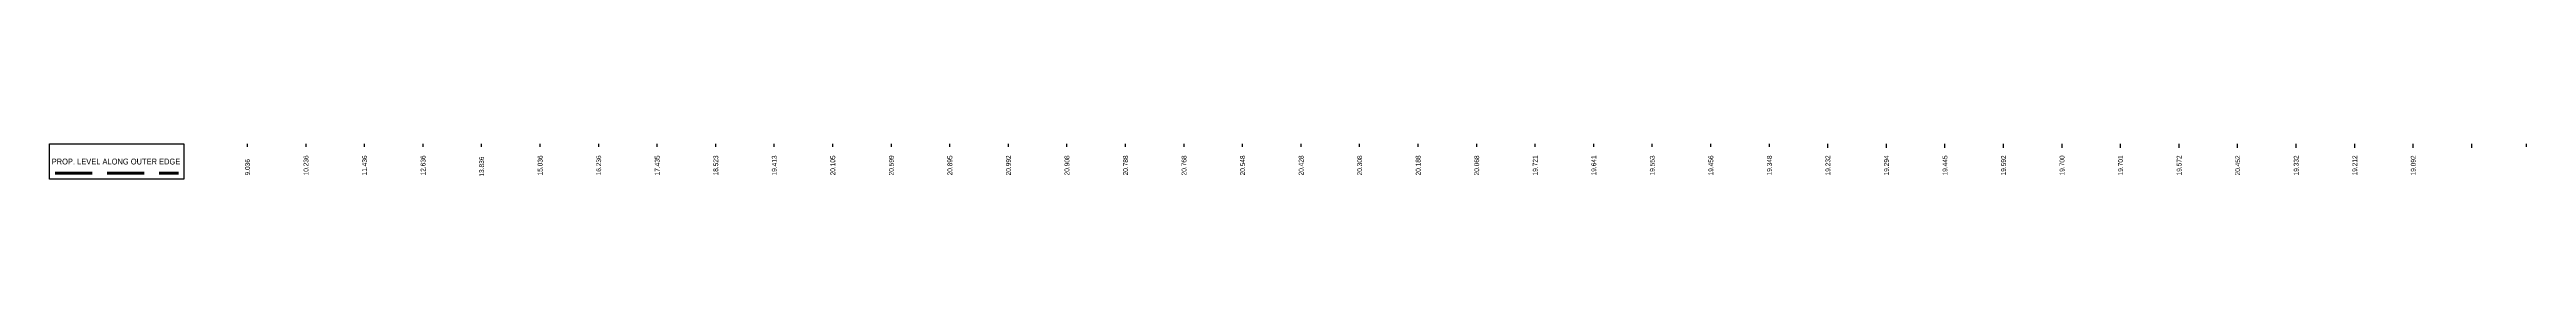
# Model space of a CAD drawing. Header units: metres. Extents: x -64 to 3718, y -1911 to 1041.
# Drawn here: x 2431 to 3701, y 231 to 249 of the extents above; entities that cross this region are included whole.
import ezdxf
from ezdxf.enums import TextEntityAlignment as Align

# ---------------------------------------------------------------- set-up
doc = ezdxf.new("R2010")
doc.units = ezdxf.units.M
doc.header["$MEASUREMENT"] = 0
doc.linetypes.add('DGN Style 1', pattern=[11.436555, 0.019029, -11.417526])
doc.linetypes.add('DGN Style 3', pattern=[26.640894, 19.02921, -7.611684])
doc.layers.add('54', color=7, linetype='Continuous', lineweight=0)
doc.layers.add('56', color=7, linetype='Continuous', lineweight=0)
doc.styles.add('Style-WORKING', font='WORKING.shx')

msp = doc.modelspace()

# ---------------------------------------------------------------- linework, layer by layer
at = {"color": 7, "linetype": 'Continuous', "lineweight": 0}
for p, q in [((2532.7, 247.9), (2532.7, 248.9)), ((2562.7, 247.9), (2562.7, 248.9)), ((2592.7, 247.9), (2592.7, 248.9)), ((2622.7, 247.9), (2622.7, 248.9)), ((2652.7, 247.9), (2652.7, 248.9)), ((2682.7, 247.9), (2682.7, 248.9)), ((2712.7, 247.9), (2712.7, 248.9)), ((2742.7, 247.9), (2742.7, 248.9)), ((2772.7, 247.9), (2772.7, 248.9)), ((2802.7, 247.9), (2802.7, 248.9)), ((2832.7, 247.9), (2832.7, 248.9)), ((2862.7, 247.9), (2862.7, 248.9)), ((2892.7, 247.9), (2892.7, 248.9)), ((2922.7, 247.9), (2922.7, 248.9)), ((2952.7, 247.9), (2952.7, 248.9)), ((2982.7, 247.9), (2982.7, 248.9)), ((3012.7, 247.9), (3012.7, 248.9)), ((3042.7, 247.9), (3042.7, 248.9)), ((3072.7, 247.9), (3072.7, 248.9)), ((3102.7, 247.9), (3102.7, 248.9)), ((3132.7, 247.9), (3132.7, 248.9)), ((3162.7, 247.9), (3162.7, 248.9)), ((3192.7, 247.9), (3192.7, 248.9)), ((3222.7, 247.9), (3222.7, 248.9)), ((3252.7, 247.9), (3252.7, 248.9)), ((3282.7, 247.9), (3282.7, 248.9)), ((3312.7, 247.9), (3312.7, 248.9))]:
    msp.add_line(p, q, dxfattribs=at)
at = {"color": 6, "linetype": 'DGN Style 3', "lineweight": 40}
msp.add_line((2434.1, 234), (2497.3, 234), dxfattribs=at)
at = {"color": 7, "linetype": 'Continuous', "lineweight": 0, "ltscale": 0.296296, "flags": 128}
msp.add_lwpolyline([(3700.7, 247.4), (3700.7, 248.9)], dxfattribs=at)
at = {"color": 7, "linetype": 'Continuous', "lineweight": 0, "ltscale": 0.296296}
msp.add_3dface([(2431.3, 248.9), (2500.1, 248.9), (2500.1, 230.9), (2431.3, 230.9)], dxfattribs=at)
at = {"layer": '54', "color": 7, "linetype": 'Continuous', "lineweight": 0, "ltscale": 0.296296, "flags": 128}
for points in [[(2532.7, 247.4), (2532.7, 248.9)], [(2532.7, 247.4), (2532.7, 248.9)], [(2562.7, 247.4), (2562.7, 248.9)], [(2562.7, 247.4), (2562.7, 248.9)], [(2592.7, 247.4), (2592.7, 248.9)], [(2592.7, 247.4), (2592.7, 248.9)], [(2622.7, 247.4), (2622.7, 248.9)], [(2622.7, 247.4), (2622.7, 248.9)], [(2652.7, 247.4), (2652.7, 248.9)], [(2652.7, 247.4), (2652.7, 248.9)], [(2682.7, 247.4), (2682.7, 248.9)], [(2682.7, 247.4), (2682.7, 248.9)], [(2712.7, 247.4), (2712.7, 248.9)], [(2712.7, 247.4), (2712.7, 248.9)], [(2742.7, 247.4), (2742.7, 248.9)], [(2742.7, 247.4), (2742.7, 248.9)], [(2772.7, 247.4), (2772.7, 248.9)], [(2772.7, 247.4), (2772.7, 248.9)], [(2802.7, 247.4), (2802.7, 248.9)], [(2802.7, 247.4), (2802.7, 248.9)], [(2832.7, 247.4), (2832.7, 248.9)], [(2832.7, 247.4), (2832.7, 248.9)], [(2862.7, 247.4), (2862.7, 248.9)], [(2862.7, 247.4), (2862.7, 248.9)], [(2892.7, 247.4), (2892.7, 248.9)], [(2892.7, 247.4), (2892.7, 248.9)], [(2922.7, 247.4), (2922.7, 248.9)], [(2922.7, 247.4), (2922.7, 248.9)], [(2952.7, 247.4), (2952.7, 248.9)], [(2952.7, 247.4), (2952.7, 248.9)], [(2982.7, 247.4), (2982.7, 248.9)], [(2982.7, 247.4), (2982.7, 248.9)], [(3012.7, 247.4), (3012.7, 248.9)], [(3012.7, 247.4), (3012.7, 248.9)], [(3042.7, 247.4), (3042.7, 248.9)], [(3042.7, 247.4), (3042.7, 248.9)], [(3072.7, 247.4), (3072.7, 248.9)], [(3072.7, 247.4), (3072.7, 248.9)], [(3102.7, 247.4), (3102.7, 248.9)], [(3102.7, 247.4), (3102.7, 248.9)], [(3132.7, 247.4), (3132.7, 248.9)], [(3132.7, 247.4), (3132.7, 248.9)], [(3162.7, 247.4), (3162.7, 248.9)], [(3162.7, 247.4), (3162.7, 248.9)], [(3192.7, 247.4), (3192.7, 248.9)], [(3192.7, 247.4), (3192.7, 248.9)], [(3222.7, 247.4), (3222.7, 248.9)], [(3222.7, 247.4), (3222.7, 248.9)], [(3252.7, 247.4), (3252.7, 248.9)], [(3252.7, 247.4), (3252.7, 248.9)], [(3282.7, 247.4), (3282.7, 248.9)], [(3282.7, 247.4), (3282.7, 248.9)], [(3312.7, 247.4), (3312.7, 248.9)], [(3312.7, 247.4), (3312.7, 248.9)], [(3342.7, 247.4), (3342.7, 248.9)], [(3342.7, 247.4), (3342.7, 248.9)], [(3372.7, 247.4), (3372.7, 248.9)], [(3372.7, 247.4), (3372.7, 248.9)], [(3402.7, 247.4), (3402.7, 248.9)], [(3402.7, 247.4), (3402.7, 248.9)], [(3432.7, 247.4), (3432.7, 248.9)], [(3432.7, 247.4), (3432.7, 248.9)], [(3462.7, 247.4), (3462.7, 248.9)], [(3462.7, 247.4), (3462.7, 248.9)], [(3492.7, 247.4), (3492.7, 248.9)], [(3492.7, 247.4), (3492.7, 248.9)], [(3522.7, 247.4), (3522.7, 248.9)], [(3522.7, 247.4), (3522.7, 248.9)], [(3552.7, 247.4), (3552.7, 248.9)], [(3552.7, 247.4), (3552.7, 248.9)], [(3582.7, 247.4), (3582.7, 248.9)], [(3582.7, 247.4), (3582.7, 248.9)], [(3612.7, 247.4), (3612.7, 248.9)], [(3612.7, 247.4), (3612.7, 248.9)], [(3642.7, 247.4), (3642.7, 248.9)], [(3642.7, 247.4), (3642.7, 248.9)], [(3672.7, 247.4), (3672.7, 248.9)], [(3672.7, 247.4), (3672.7, 248.9)]]:
    msp.add_lwpolyline(points, dxfattribs=at)
at = {"layer": '56', "color": 7, "linetype": 'Continuous', "lineweight": 0}
for p, q in [((3342.7, 246.9), (3342.7, 248.9)), ((3372.7, 246.9), (3372.7, 248.9)), ((3402.7, 246.9), (3402.7, 248.9)), ((3432.7, 246.9), (3432.7, 248.9)), ((3462.7, 246.9), (3462.7, 248.9)), ((3492.7, 246.9), (3492.7, 248.9)), ((3522.7, 246.9), (3522.7, 248.9)), ((3552.7, 246.9), (3552.7, 248.9)), ((3582.7, 246.9), (3582.7, 248.9)), ((3612.7, 246.9), (3612.7, 248.9)), ((3642.7, 246.9), (3642.7, 248.9)), ((3672.7, 246.9), (3672.7, 248.9))]:
    msp.add_line(p, q, dxfattribs=at)

# ---------------------------------------------------------------- texts
at = {"color": 7, "lineweight": 13, "style": 'Style-WORKING', "width": 0.8}
msp.add_text(' PROP. LEVEL ALONG OUTER EDGE ', height=3, dxfattribs=at).set_placement((2431.3, 239.9), align=Align.MIDDLE_LEFT)
at = {"color": 7, "linetype": 'Continuous', "lineweight": 13, "style": 'Style-WORKING', "width": 0.8}
for s, p in [('9.036', (2532.7, 232.8)), ('10.236', (2562.7, 232.8)), ('11.436', (2592.7, 232.8)), ('12.636', (2622.7, 232.8)), ('13.836', (2652.7, 232.2)), ('15.036', (2682.7, 232.8)), ('16.236', (2712.7, 232.8)), ('17.435', (2742.7, 232.8)), ('18.523', (2772.7, 232.8)), ('19.413', (2802.7, 232.8)), ('20.105', (2832.7, 232.8)), ('20.599', (2862.7, 232.8)), ('20.895', (2892.7, 232.8)), ('20.992', (2922.7, 232.8)), ('20.908', (2952.7, 232.8)), ('20.788', (2982.7, 232.8)), ('20.768', (3012.7, 232.8)), ('20.548', (3042.7, 232.8)), ('20.428', (3072.7, 232.8)), ('20.308', (3102.7, 232.8)), ('20.188', (3132.7, 232.8)), ('20.068', (3162.7, 232.8)), ('19.721', (3192.7, 232.8)), ('19.641', (3222.7, 232.8)), ('19.553', (3252.7, 232.8)), ('19.456', (3282.7, 232.8)), ('19.348', (3312.7, 232.8)), ('19.232', (3342.7, 232.8)), ('19.294', (3372.7, 232.8)), ('19.445', (3402.7, 232.8)), ('19.592', (3432.7, 232.8)), ('19.700', (3462.7, 232.8)), ('19.701', (3492.7, 232.8)), ('19.572', (3522.7, 232.8)), ('20.452', (3552.7, 232.8)), ('19.332', (3582.7, 232.8)), ('19.212', (3612.7, 232.8)), ('19.092', (3642.7, 232.8))]:
    msp.add_text(s, height=2.5, rotation=90, dxfattribs=at).set_placement(p, align=Align.MIDDLE_LEFT)
at = {"layer": '54', "color": 7, "linetype": 'DGN Style 1', "lineweight": 13, "style": 'Style-WORKING'}
for s, p in [('260', (2532.7, 247.4)), ('260', (2532.7, 247.4)), ('261', (2562.7, 247.4)), ('261', (2562.7, 247.4)), ('262', (2592.7, 247.4)), ('262', (2592.7, 247.4)), ('263', (2622.7, 247.4)), ('263', (2622.7, 247.4)), ('264', (2652.7, 247.4)), ('264', (2652.7, 247.4)), ('265', (2682.7, 247.4)), ('265', (2682.7, 247.4)), ('266', (2712.7, 247.4)), ('266', (2712.7, 247.4)), ('267', (2742.7, 247.4)), ('267', (2742.7, 247.4)), ('268', (2772.7, 247.4)), ('268', (2772.7, 247.4)), ('269', (2802.7, 247.4)), ('269', (2802.7, 247.4)), ('270', (2832.7, 247.4)), ('270', (2832.7, 247.4)), ('271', (2862.7, 247.4)), ('271', (2862.7, 247.4)), ('272', (2892.7, 247.4)), ('272', (2892.7, 247.4)), ('273', (2922.7, 247.4)), ('273', (2922.7, 247.4)), ('274', (2952.7, 247.4)), ('274', (2952.7, 247.4)), ('275', (2982.7, 247.4)), ('275', (2982.7, 247.4)), ('276', (3012.7, 247.4)), ('276', (3012.7, 247.4)), ('277', (3042.7, 247.4)), ('277', (3042.7, 247.4)), ('278', (3072.7, 247.4)), ('278', (3072.7, 247.4)), ('279', (3102.7, 247.4)), ('279', (3102.7, 247.4)), ('280', (3132.7, 247.4)), ('280', (3132.7, 247.4)), ('281', (3162.7, 247.4)), ('281', (3162.7, 247.4)), ('282', (3192.7, 247.4)), ('282', (3192.7, 247.4)), ('283', (3222.7, 247.4)), ('283', (3222.7, 247.4)), ('284', (3252.7, 247.4)), ('284', (3252.7, 247.4)), ('285', (3282.7, 247.4)), ('285', (3282.7, 247.4)), ('286', (3312.7, 247.4)), ('286', (3312.7, 247.4))]:
    msp.add_text(s, height=0.0001, rotation=90, dxfattribs=at).set_placement(p, align=Align.MIDDLE_RIGHT)

doc.saveas('drawing.dxf')
